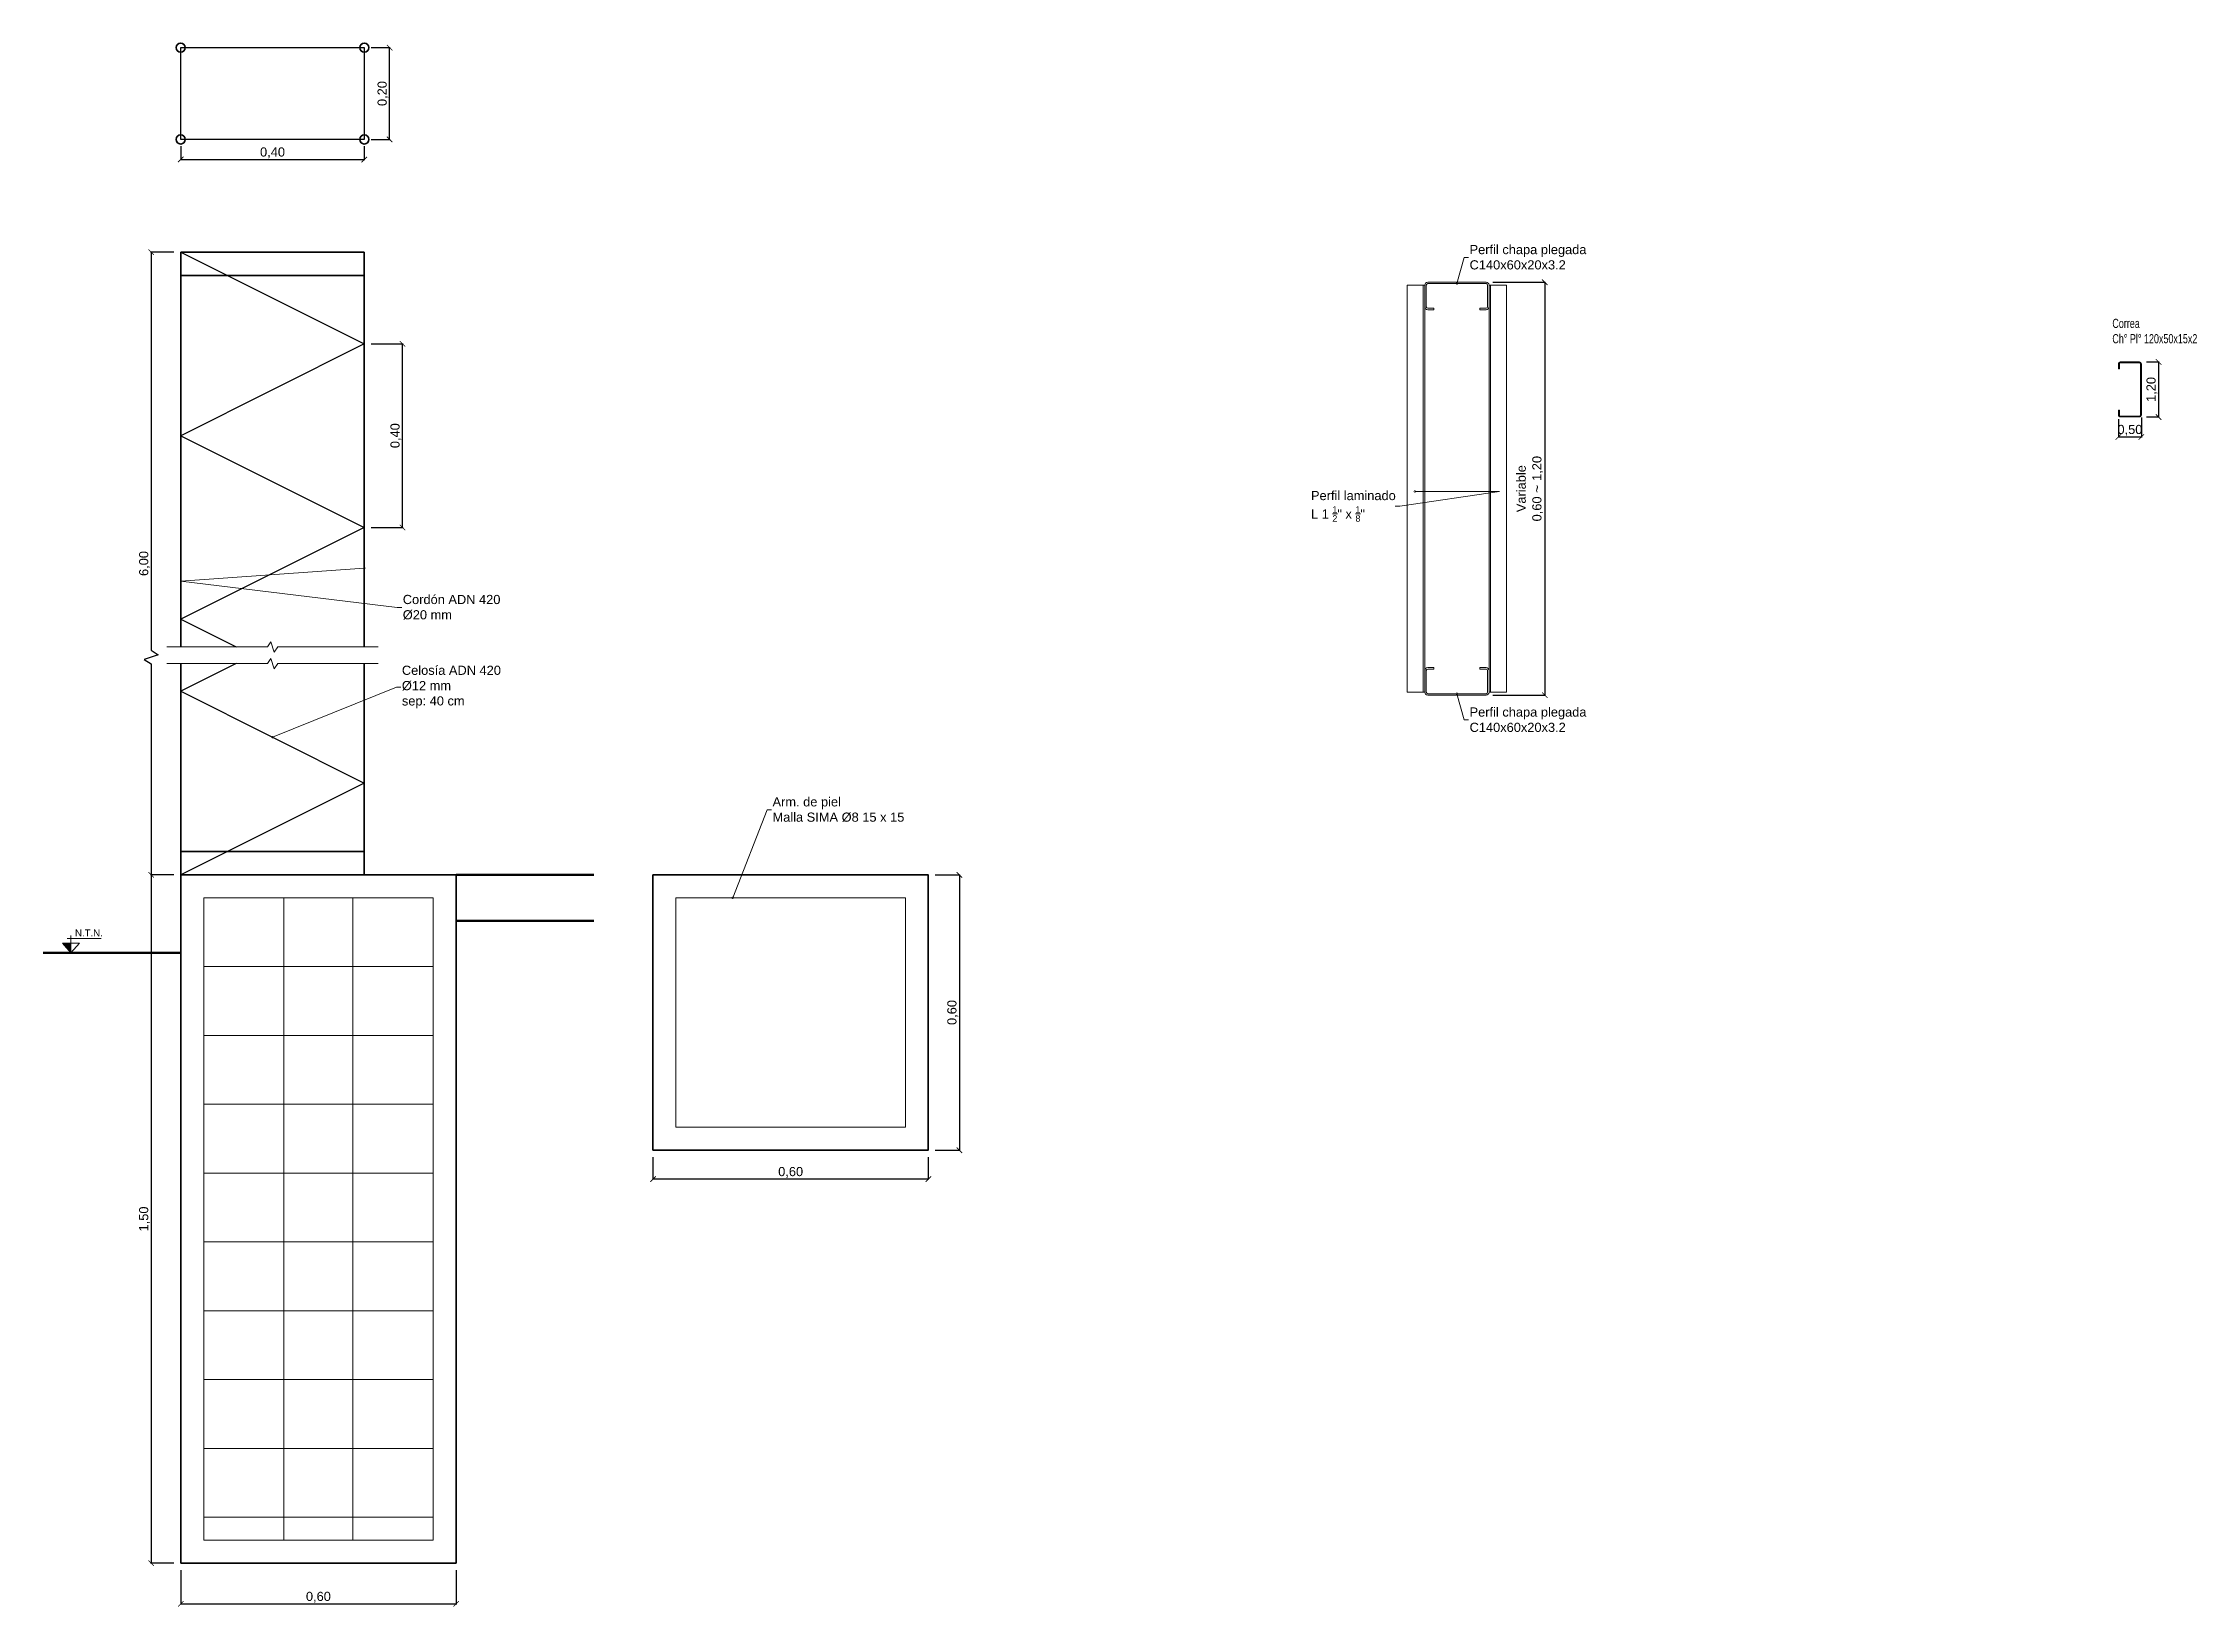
# Model space of a CAD drawing. Header units: millimetres. Extents: x 11 to 1331, y -149 to 22.
# Drawn here: x 637.67 to 684.6, y -148.52 to -114.44 of the extents above; entities that cross this region are included whole.
import ezdxf
from ezdxf import colors
from ezdxf.entities.mleader import LeaderData, LeaderLine
from ezdxf.math import Vec2, Vec3

# ---------------------------------------------------------------- set-up
doc = ezdxf.new("R2010")
doc.units = ezdxf.units.MM
doc.header["$LTSCALE"] = 0.1
doc.header["$MEASUREMENT"] = 0
doc.header["$PDMODE"] = 3
doc.header["$PDSIZE"] = 0.1
doc.linetypes.add('ACAD_ISO10W100', pattern=[18, 12, -3, 0, -3])
doc.linetypes.add('CONTINUA', pattern=[200, 100, 100])
doc.layers.get('DEFPOINTS').update_dxf_attribs({"color": 1})
for name, color, linetype, lineweight in [('00_EST_ANGULARES', 4, 'CONTINUA', 20), ('00_EST_COL_DIAG', 1, 'Continuous', 25), ('00_EST_Columna', 3, 'Continuous', 35), ('00_EST_Correa', 3, 'ACAD_ISO10W100', 20), ('00_EST_Cotas', 6, 'Continuous', 9), ('00_EST_FUNDACION', 2, 'Continuous', 35), ('00_EST_Piso', 7, 'Continuous', 50), ('00_EST_TEXTO', 6, 'Continuous', 9), ('00_EST_Viga', 5, 'Continuous', 20)]:
    doc.layers.add(name, color=color, linetype=linetype, lineweight=lineweight)
doc.layers.add('00_EST_ARMADURA', color=1, linetype='Continuous', lineweight=20, true_color=0xff0000)
doc.styles.add('1 en 100', font='romans.shx', dxfattribs={"height": 0.17})
doc.styles.add('Arial20', font='arial.ttf', dxfattribs={"height": 0.2})
doc.styles.add('COTAS', font='ROMANS.shx', dxfattribs={"width": 0.7})
doc.dimstyles.new('Cota 1-100-Andres', dxfattribs={"dimtxt": 0.2, "dimasz": 0.12, "dimexe": 0.012, "dimexo": 0.15, "dimgap": 0.025, "dimtad": 1, "dimzin": 0, "dimtxsty": 'Arial20', "dimblk1": 'ARCHTICK', "dimblk2": 'ARCHTICK', "dimsah": 1, "dimcen": 0.09, "dimclrd": 256, "dimclre": 256, "dimclrt": 256, "dimazin": 0, "dimtfac": 1, "dimtofl": 0, "dimtmove": 0, "dimatfit": 3, "dimldrblk": 'ARCHTICK', "dimfxl": 1, "dimtolj": 1, "dimtzin": 0, "dimarcsym": 0})

msp = doc.modelspace()

# ---------------------------------------------------------------- texts
at = {"layer": '00_EST_Cotas', "insert": (638.364, -133.76), "char_height": 0.15, "attachment_point": 1, "style": '1 en 100'}
msp.add_mtext_dynamic_manual_height_columns('{\\fArial|b0|i0|c0|p34;N.T.N.}', width=1.21693, gutter_width=0.85, heights=[0], dxfattribs=at)
at = {"layer": '00_EST_TEXTO', "insert": (682.761, -120.452), "char_height": 0.2, "attachment_point": 1, "style": 'COTAS'}
msp.add_mtext_dynamic_manual_height_columns('{\\fArial|b0|i0|c0|p34;Correa\\PCh° Pl° 120x50x15x2}', width=1.89307, gutter_width=12.5, heights=[0], dxfattribs=at)

# ---------------------------------------------------------------- blocks, each defined once
blk = doc.blocks.new('_DotSmall')
at = {"color": 0, "linetype": 'ByBlock', "const_width": 0.5}
blk.add_lwpolyline([(-0.0625, 0, 1), (0.0625, 0, 1)], format="xyb", close=True, dxfattribs=at)
blk = doc.blocks.new('_ARCHTICK')
at = {"color": 0, "linetype": 'ByBlock', "const_width": 0.15}
blk.add_lwpolyline([(-0.5, -0.5), (0.5, 0.5)], dxfattribs=at)
blk = doc.blocks.new('*D124')
at = {"layer": '00_EST_Cotas', "lineweight": -2, "transparency": 16777216}
for p, q in [((682.894, -122.642), (682.894, -123.039)), ((683.394, -122.602), (683.394, -123.039)), ((682.894, -123.027), (683.394, -123.027))]:
    blk.add_line(p, q, dxfattribs=at)
at = {"layer": 'DEFPOINTS', "color": 0, "transparency": 16777216}
for p in [(682.894, -122.492), (683.394, -122.452), (683.394, -123.027)]:
    blk.add_point(p, dxfattribs=at)
at = {"layer": '00_EST_Cotas', "lineweight": -2, "transparency": 16777216, "xscale": 0.12, "yscale": 0.12, "zscale": 0.12, "rotation": 180}
blk.add_blockref('_ARCHTICK', (682.894, -123.027), dxfattribs=at)
at = {"layer": '00_EST_Cotas', "lineweight": -2, "transparency": 16777216, "xscale": 0.12, "yscale": 0.12, "zscale": 0.12}
blk.add_blockref('_ARCHTICK', (683.394, -123.027), dxfattribs=at)
at = {"layer": '00_EST_Cotas', "transparency": 16777216, "insert": (683.144, -122.882), "char_height": 0.2, "attachment_point": 5, "style": 'Arial20'}
blk.add_mtext('\\A1;0,50', dxfattribs=at)
blk = doc.blocks.new('*D125')
at = {"layer": '00_EST_Cotas', "lineweight": -2, "transparency": 16777216}
for p, q in [((683.504, -121.392), (683.78, -121.392)), ((683.768, -121.392), (683.768, -122.592)), ((683.504, -122.592), (683.78, -122.592))]:
    blk.add_line(p, q, dxfattribs=at)
at = {"layer": 'DEFPOINTS', "color": 0, "transparency": 16777216}
for p in [(683.354, -121.392), (683.354, -122.592), (683.768, -122.592)]:
    blk.add_point(p, dxfattribs=at)
at = {"layer": '00_EST_Cotas', "lineweight": -2, "transparency": 16777216, "xscale": 0.12, "yscale": 0.12, "zscale": 0.12}
for p, rotation in [((683.768, -121.392), 90), ((683.768, -122.592), 270)]:
    blk.add_blockref('_ARCHTICK', p, dxfattribs=dict(at, rotation=rotation))
at = {"layer": '00_EST_Cotas', "transparency": 16777216, "insert": (683.623, -121.992), "char_height": 0.2, "attachment_point": 5, "rotation": 90, "style": 'Arial20'}
blk.add_mtext('\\A1;1,20', dxfattribs=at)
blk = doc.blocks.new('*D126')
at = {"layer": '00_EST_Cotas', "lineweight": -2, "transparency": 16777216}
for p, q in [((640.668, -116.693), (640.668, -116.992)), ((644.668, -116.693), (644.668, -116.992)), ((640.668, -116.98), (644.668, -116.98))]:
    blk.add_line(p, q, dxfattribs=at)
at = {"layer": 'DEFPOINTS', "color": 0, "transparency": 16777216}
for p in [(640.668, -116.543), (644.668, -116.543), (644.668, -116.98)]:
    blk.add_point(p, dxfattribs=at)
at = {"layer": '00_EST_Cotas', "lineweight": -2, "transparency": 16777216, "xscale": 0.12, "yscale": 0.12, "zscale": 0.12, "rotation": 180}
blk.add_blockref('_ARCHTICK', (640.668, -116.98), dxfattribs=at)
at = {"layer": '00_EST_Cotas', "lineweight": -2, "transparency": 16777216, "xscale": 0.12, "yscale": 0.12, "zscale": 0.12}
blk.add_blockref('_ARCHTICK', (644.668, -116.98), dxfattribs=at)
at = {"layer": '00_EST_Cotas', "transparency": 16777216, "insert": (642.668, -116.835), "char_height": 0.2, "attachment_point": 5, "style": 'Arial20'}
blk.add_mtext('\\A1;0,40', dxfattribs=at)
blk = doc.blocks.new('*D127')
at = {"layer": '00_EST_Cotas', "lineweight": -2, "transparency": 16777216}
for p, q in [((644.818, -114.543), (645.232, -114.543)), ((645.22, -116.543), (645.22, -114.543)), ((644.818, -116.543), (645.232, -116.543))]:
    blk.add_line(p, q, dxfattribs=at)
at = {"layer": 'DEFPOINTS', "color": 0, "transparency": 16777216}
for p in [(644.668, -114.543), (645.22, -114.543), (644.668, -116.543)]:
    blk.add_point(p, dxfattribs=at)
at = {"layer": '00_EST_Cotas', "lineweight": -2, "transparency": 16777216, "xscale": 0.12, "yscale": 0.12, "zscale": 0.12}
for p, rotation in [((645.22, -114.543), 90), ((645.22, -116.543), 270)]:
    blk.add_blockref('_ARCHTICK', p, dxfattribs=dict(at, rotation=rotation))
at = {"layer": '00_EST_Cotas', "transparency": 16777216, "insert": (645.075, -115.543), "char_height": 0.2, "attachment_point": 5, "rotation": 90, "style": 'Arial20'}
blk.add_mtext('\\A1;0,20', dxfattribs=at)
blk = doc.blocks.new('*D129')
at = {"layer": '00_EST_Cotas', "lineweight": -2, "transparency": 16777216}
for p, q in [((644.818, -120.999), (645.513, -120.999)), ((645.501, -124.999), (645.501, -120.999)), ((644.818, -124.999), (645.513, -124.999))]:
    blk.add_line(p, q, dxfattribs=at)
at = {"layer": 'DEFPOINTS', "color": 0, "transparency": 16777216}
for p in [(644.668, -120.999), (645.501, -120.999), (644.668, -124.999)]:
    blk.add_point(p, dxfattribs=at)
at = {"layer": '00_EST_Cotas', "lineweight": -2, "transparency": 16777216, "xscale": 0.12, "yscale": 0.12, "zscale": 0.12}
for p, rotation in [((645.501, -120.999), 90), ((645.501, -124.999), 270)]:
    blk.add_blockref('_ARCHTICK', p, dxfattribs=dict(at, rotation=rotation))
at = {"layer": '00_EST_Cotas', "transparency": 16777216, "insert": (645.356, -122.999), "char_height": 0.2, "attachment_point": 5, "rotation": 90, "style": 'Arial20'}
blk.add_mtext('\\A1;0,40', dxfattribs=at)
blk = doc.blocks.new('*D130')
at = {"layer": '00_EST_Cotas', "lineweight": -2, "transparency": 16777216}
for p, q in [((640.518, -118.999), (640.012, -118.999)), ((640.024, -118.999), (640.024, -127.675)), ((640.174, -127.775), (639.874, -127.875)), ((639.874, -127.875), (640.024, -127.975)), ((640.024, -127.675), (640.174, -127.775)), ((640.024, -127.975), (640.024, -132.57)), ((640.518, -132.57), (640.012, -132.57))]:
    blk.add_line(p, q, dxfattribs=at)
at = {"layer": 'DEFPOINTS', "color": 0, "transparency": 16777216}
for p in [(640.668, -118.999), (640.024, -132.57), (640.668, -132.57)]:
    blk.add_point(p, dxfattribs=at)
at = {"layer": '00_EST_Cotas', "lineweight": -2, "transparency": 16777216, "xscale": 0.12, "yscale": 0.12, "zscale": 0.12}
for p, rotation in [((640.024, -118.999), 90), ((640.024, -132.57), 270)]:
    blk.add_blockref('_ARCHTICK', p, dxfattribs=dict(at, rotation=rotation))
at = {"layer": '00_EST_Cotas', "transparency": 16777216, "insert": (639.879, -125.785), "char_height": 0.2, "attachment_point": 5, "rotation": 90, "style": 'Arial20'}
blk.add_mtext('\\A1;6,00', dxfattribs=at)
blk = doc.blocks.new('*D131')
at = {"layer": '00_EST_Cotas', "lineweight": -2, "transparency": 16777216}
for p, q in [((669.264, -119.654), (670.404, -119.654)), ((670.392, -119.654), (670.392, -128.654)), ((669.264, -128.654), (670.404, -128.654))]:
    blk.add_line(p, q, dxfattribs=at)
at = {"layer": 'DEFPOINTS', "color": 0, "transparency": 16777216}
for p in [(669.114, -119.654), (669.114, -128.654), (670.392, -128.654)]:
    blk.add_point(p, dxfattribs=at)
at = {"layer": '00_EST_Cotas', "lineweight": -2, "transparency": 16777216, "xscale": 0.12, "yscale": 0.12, "zscale": 0.12}
for p, rotation in [((670.392, -119.654), 90), ((670.392, -128.654), 270)]:
    blk.add_blockref('_ARCHTICK', p, dxfattribs=dict(at, rotation=rotation))
at = {"layer": '00_EST_Cotas', "transparency": 16777216, "insert": (670.072, -124.154), "char_height": 0.2, "attachment_point": 5, "rotation": 90, "style": 'Arial20'}
blk.add_mtext('\\A1;Variable\\P0,60 {\\H1.08333x;~ }1,20', dxfattribs=at)
blk = doc.blocks.new('*D132')
at = {"layer": '00_EST_Cotas', "lineweight": -2, "transparency": 16777216}
for p, q in [((640.518, -132.57), (640.012, -132.57)), ((640.024, -132.57), (640.024, -147.57)), ((640.518, -147.57), (640.012, -147.57))]:
    blk.add_line(p, q, dxfattribs=at)
at = {"layer": 'DEFPOINTS', "color": 0, "transparency": 16777216}
for p in [(640.668, -132.57), (640.024, -147.57), (640.668, -147.57)]:
    blk.add_point(p, dxfattribs=at)
at = {"layer": '00_EST_Cotas', "lineweight": -2, "transparency": 16777216, "xscale": 0.12, "yscale": 0.12, "zscale": 0.12}
for p, rotation in [((640.024, -132.57), 90), ((640.024, -147.57), 270)]:
    blk.add_blockref('_ARCHTICK', p, dxfattribs=dict(at, rotation=rotation))
at = {"layer": '00_EST_Cotas', "transparency": 16777216, "insert": (639.879, -140.07), "char_height": 0.2, "attachment_point": 5, "rotation": 90, "style": 'Arial20'}
blk.add_mtext('\\A1;1,50', dxfattribs=at)
blk = doc.blocks.new('*D133')
at = {"layer": '00_EST_Cotas', "lineweight": -2, "transparency": 16777216}
for p, q in [((640.668, -147.72), (640.668, -148.47)), ((646.668, -147.72), (646.668, -148.47)), ((640.668, -148.458), (646.668, -148.458))]:
    blk.add_line(p, q, dxfattribs=at)
at = {"layer": 'DEFPOINTS', "color": 0, "transparency": 16777216}
for p in [(640.668, -147.57), (646.668, -147.57), (646.668, -148.458)]:
    blk.add_point(p, dxfattribs=at)
at = {"layer": '00_EST_Cotas', "lineweight": -2, "transparency": 16777216, "xscale": 0.12, "yscale": 0.12, "zscale": 0.12, "rotation": 180}
blk.add_blockref('_ARCHTICK', (640.668, -148.458), dxfattribs=at)
at = {"layer": '00_EST_Cotas', "lineweight": -2, "transparency": 16777216, "xscale": 0.12, "yscale": 0.12, "zscale": 0.12}
blk.add_blockref('_ARCHTICK', (646.668, -148.458), dxfattribs=at)
at = {"layer": '00_EST_Cotas', "transparency": 16777216, "insert": (643.668, -148.313), "char_height": 0.2, "attachment_point": 5, "style": 'Arial20'}
blk.add_mtext('\\A1;0,60', dxfattribs=at)
blk = doc.blocks.new('*D134')
at = {"layer": '00_EST_Cotas', "lineweight": -2, "transparency": 16777216}
for p, q in [((650.959, -138.72), (650.959, -139.213)), ((656.959, -138.72), (656.959, -139.213)), ((656.959, -139.201), (650.959, -139.201))]:
    blk.add_line(p, q, dxfattribs=at)
at = {"layer": 'DEFPOINTS', "color": 0, "transparency": 16777216}
for p in [(650.959, -138.57), (656.959, -138.57), (650.959, -139.201)]:
    blk.add_point(p, dxfattribs=at)
at = {"layer": '00_EST_Cotas', "lineweight": -2, "transparency": 16777216, "xscale": 0.12, "yscale": 0.12, "zscale": 0.12, "rotation": 180}
blk.add_blockref('_ARCHTICK', (650.959, -139.201), dxfattribs=at)
at = {"layer": '00_EST_Cotas', "lineweight": -2, "transparency": 16777216, "xscale": 0.12, "yscale": 0.12, "zscale": 0.12}
blk.add_blockref('_ARCHTICK', (656.959, -139.201), dxfattribs=at)
at = {"layer": '00_EST_Cotas', "transparency": 16777216, "insert": (653.959, -139.055), "char_height": 0.2, "attachment_point": 5, "style": 'Arial20'}
blk.add_mtext('\\A1;0,60', dxfattribs=at)
blk = doc.blocks.new('*D135')
at = {"layer": '00_EST_Cotas', "lineweight": -2, "transparency": 16777216}
for p, q in [((657.109, -132.57), (657.648, -132.57)), ((657.636, -132.57), (657.636, -138.57)), ((657.109, -138.57), (657.648, -138.57))]:
    blk.add_line(p, q, dxfattribs=at)
at = {"layer": 'DEFPOINTS', "color": 0, "transparency": 16777216}
for p in [(656.959, -132.57), (656.959, -138.57), (657.636, -138.57)]:
    blk.add_point(p, dxfattribs=at)
at = {"layer": '00_EST_Cotas', "lineweight": -2, "transparency": 16777216, "xscale": 0.12, "yscale": 0.12, "zscale": 0.12}
for p, rotation in [((657.636, -132.57), 90), ((657.636, -138.57), 270)]:
    blk.add_blockref('_ARCHTICK', p, dxfattribs=dict(at, rotation=rotation))
at = {"layer": '00_EST_Cotas', "transparency": 16777216, "insert": (657.491, -135.57), "char_height": 0.2, "attachment_point": 5, "rotation": 90, "style": 'Arial20'}
blk.add_mtext('\\A1;0,60', dxfattribs=at)
blk = doc.blocks.new('cotaNivel')
at = {"layer": '00_EST_Cotas', "transparency": 33554687}
h = blk.add_hatch(color=256, dxfattribs=at)
h.dxf.hatch_style = 1
h.paths.add_polyline_path([(328.514, -103.488), (328.327, -103.488), (328.514, -103.697)])
at = {"layer": '00_EST_Cotas'}
for p, q in [((328.435, -103.386), (329.174, -103.386)), ((328.514, -103.697), (328.514, -103.322))]:
    blk.add_line(p, q, dxfattribs=at)
blk.add_lwpolyline([(328.514, -103.697), (328.701, -103.488), (328.327, -103.488)], close=True, dxfattribs=at)

# ---------------------------------------------------------------- dimensions: what is measured, and where the dimension line sits
at = {"layer": '00_EST_Cotas'}
for base, p1, p2, text, picture, middle in [((645.22, -114.543), (644.668, -116.543), (644.668, -114.543), '0,20', '*D127', (645.075, -115.543)), ((640.024, -132.57), (640.668, -118.999), (640.668, -132.57), '6,00', '*D130', (639.879, -125.785)), ((670.392, -128.654), (669.114, -119.654), (669.114, -128.654), 'Variable\\P0,60 {\\H1.08333x;~ }1,20', '*D131', (670.072, -124.154)), ((645.501, -120.999), (644.668, -124.999), (644.668, -120.999), '0,40', '*D129', (645.356, -122.999)), ((657.636, -138.57), (656.959, -132.57), (656.959, -138.57), '0,60', '*D135', (657.491, -135.57))]:
    dim = msp.add_linear_dim(base=base, p1=p1, p2=p2, angle=90, text=text, dimstyle='Cota 1-100-Andres', dxfattribs=at)
    dim.commit()
    dim.dimension.update_dxf_attribs({"geometry": picture, "text_midpoint": middle})
for base, p1, p2, text, picture, middle in [((644.668, -116.98), (640.668, -116.543), (644.668, -116.543), '0,40', '*D126', (642.668, -116.835)), ((650.959, -139.201), (656.959, -138.57), (650.959, -138.57), '0,60', '*D134', (653.959, -139.055)), ((646.668, -148.458), (640.668, -147.57), (646.668, -147.57), '0,60', '*D133', (643.668, -148.313))]:
    dim = msp.add_linear_dim(base=base, p1=p1, p2=p2, text=text, dimstyle='Cota 1-100-Andres', dxfattribs=at)
    dim.commit()
    dim.dimension.update_dxf_attribs({"geometry": picture, "text_midpoint": middle})
dim = msp.add_linear_dim(base=(683.768, -122.592), p1=(683.354, -121.392), p2=(683.354, -122.592), angle=90, dimstyle='Cota 1-100-Andres', dxfattribs=at)
dim.commit()
dim.dimension.update_dxf_attribs({"geometry": '*D125', "text_midpoint": (683.768, -121.992), "dimtype": 160})
dim = msp.add_linear_dim(base=(683.394, -123.027), p1=(682.894, -122.492), p2=(683.394, -122.452), dimstyle='Cota 1-100-Andres', dxfattribs=at)
dim.commit()
dim.dimension.update_dxf_attribs({"geometry": '*D124', "text_midpoint": (683.144, -123.027), "dimtype": 160})
dim = msp.add_linear_dim(base=(640.024, -147.57), p1=(640.668, -132.57), p2=(640.668, -147.57), angle=90, text='1,50', dimstyle='Cota 1-100-Andres', override={"dimtmove": 1}, dxfattribs=at)
dim.commit()
dim.dimension.update_dxf_attribs({"geometry": '*D132', "text_midpoint": (639.879, -140.07)})

# ---------------------------------------------------------------- linework, layer by layer
at = {"layer": '00_EST_ANGULARES'}
for p, q in [((667.397, -119.718), (667.397, -128.59)), ((667.778, -119.718), (667.397, -119.718)), ((667.746, -119.718), (667.746, -128.59)), ((667.778, -119.718), (667.778, -128.59)), ((669.178, -119.718), (669.178, -128.59)), ((669.178, -119.718), (669.559, -119.718)), ((669.21, -119.718), (669.21, -128.59)), ((669.559, -119.718), (669.559, -128.59)), ((667.778, -128.59), (667.397, -128.59)), ((669.178, -128.59), (669.559, -128.59))]:
    msp.add_line(p, q, dxfattribs=at)
at = {"layer": '00_EST_ARMADURA'}
for p, q in [((641.168, -147.07), (641.168, -133.07)), ((641.168, -133.07), (646.168, -133.07)), ((642.918, -147.07), (642.918, -133.07)), ((644.418, -147.07), (644.418, -133.07)), ((646.168, -133.07), (646.168, -147.07)), ((641.168, -134.57), (646.168, -134.57)), ((641.168, -136.07), (646.168, -136.07)), ((641.168, -137.57), (646.168, -137.57)), ((641.168, -139.07), (646.168, -139.07)), ((641.168, -140.57), (646.168, -140.57)), ((641.168, -142.07), (646.168, -142.07)), ((641.168, -143.57), (646.168, -143.57)), ((641.168, -145.07), (646.168, -145.07)), ((641.168, -146.57), (646.168, -146.57)), ((646.168, -147.07), (641.168, -147.07))]:
    msp.add_line(p, q, dxfattribs=at)
msp.add_lwpolyline([(651.459, -133.07), (656.459, -133.07), (656.459, -138.07), (651.459, -138.07)], close=True, dxfattribs=at)
at = {"layer": '00_EST_COL_DIAG'}
msp.add_lwpolyline([(640.668, -114.543), (644.668, -114.543), (644.668, -116.543), (640.668, -116.543)], close=True, dxfattribs=at)
for points in [[(640.668, -118.999), (644.668, -120.999), (640.668, -122.999), (644.668, -124.999), (640.668, -126.999), (641.876, -127.604)], [(641.876, -127.966), (640.668, -128.57), (644.668, -130.57), (640.668, -132.57)]]:
    msp.add_lwpolyline(points, dxfattribs=at)
at = {"layer": '00_EST_Columna'}
for p, q in [((640.668, -118.999), (644.668, -118.999)), ((640.668, -127.604), (640.668, -118.999)), ((644.668, -127.604), (644.668, -118.999)), ((640.668, -119.507), (644.668, -119.507)), ((640.668, -132.57), (640.668, -127.966)), ((644.668, -132.57), (644.668, -127.966)), ((640.668, -132.062), (644.668, -132.062)), ((640.668, -132.57), (644.668, -132.57))]:
    msp.add_line(p, q, dxfattribs=at)
for centre in [(640.668, -114.543), (644.668, -114.543), (640.668, -116.543), (644.668, -116.543)]:
    msp.add_circle(centre, 0.1, dxfattribs=at)
at = {"layer": '00_EST_Cotas'}
for p, q in [((640.368, -127.604), (642.556, -127.604)), ((642.781, -127.604), (644.968, -127.604)), ((640.368, -127.966), (642.556, -127.966)), ((642.781, -127.966), (644.968, -127.966))]:
    msp.add_line(p, q, dxfattribs=at)
for points in [[(642.556, -127.604), (642.631, -127.491), (642.706, -127.716), (642.781, -127.604)], [(642.556, -127.966), (642.631, -127.853), (642.706, -128.078), (642.781, -127.966)]]:
    msp.add_lwpolyline(points, dxfattribs=at)
at = {"layer": '00_EST_FUNDACION'}
for p, q in [((640.668, -132.57), (646.668, -132.57)), ((640.668, -147.57), (640.668, -132.57)), ((646.668, -132.57), (646.668, -147.57)), ((646.668, -147.57), (640.668, -147.57))]:
    msp.add_line(p, q, dxfattribs=at)
msp.add_lwpolyline([(650.959, -132.57), (656.959, -132.57), (656.959, -138.57), (650.959, -138.57)], close=True, dxfattribs=at)
at = {"layer": '00_EST_Piso'}
for p, q in [((646.668, -132.57), (649.668, -132.57)), ((646.668, -133.57), (649.668, -133.57)), ((637.668, -134.27), (640.668, -134.27))]:
    msp.add_line(p, q, dxfattribs=at)
at = {"layer": '00_EST_Viga'}
for p, q in [((669.114, -119.654), (667.842, -119.654)), ((669.114, -119.686), (667.842, -119.686)), ((667.778, -119.718), (667.778, -120.19)), ((667.81, -119.718), (667.81, -120.19)), ((669.146, -120.19), (669.146, -119.718)), ((669.178, -120.19), (669.178, -119.718)), ((667.842, -120.222), (667.978, -120.222)), ((667.842, -120.254), (667.978, -120.254)), ((667.978, -120.222), (667.978, -120.254)), ((668.978, -120.254), (668.978, -120.222)), ((668.978, -120.222), (669.114, -120.222)), ((668.978, -120.254), (669.114, -120.254)), ((667.778, -128.59), (667.778, -128.118)), ((667.81, -128.59), (667.81, -128.118)), ((667.842, -128.054), (667.978, -128.054)), ((667.842, -128.086), (667.978, -128.086)), ((667.978, -128.086), (667.978, -128.054)), ((668.978, -128.054), (669.114, -128.054)), ((668.978, -128.054), (668.978, -128.086)), ((668.978, -128.086), (669.114, -128.086)), ((669.146, -128.118), (669.146, -128.59)), ((669.178, -128.118), (669.178, -128.59)), ((669.114, -128.622), (667.842, -128.622)), ((669.114, -128.654), (667.842, -128.654))]:
    msp.add_line(p, q, dxfattribs=at)
for points in [[(682.982, -121.392), (682.934, -121.392, 0.414214), (682.894, -121.432), (682.894, -121.542), (682.914, -121.542), (682.914, -121.432, -0.414214), (682.934, -121.412), (682.982, -121.412)], [(683.394, -121.892), (683.394, -121.432, 0.414214), (683.354, -121.392), (682.982, -121.392)], [(682.982, -121.412), (683.354, -121.412, -0.414214), (683.374, -121.432), (683.374, -121.892)], [(682.982, -122.572), (683.354, -122.572, 0.414214), (683.374, -122.552), (683.374, -121.892)], [(683.394, -121.892), (683.394, -122.552, -0.414214), (683.354, -122.592), (682.982, -122.592)], [(682.982, -122.592), (682.934, -122.592, -0.414214), (682.894, -122.552), (682.894, -122.442), (682.914, -122.442), (682.914, -122.552, 0.414214), (682.934, -122.572), (682.982, -122.572)]]:
    msp.add_lwpolyline(points, format="xyb", dxfattribs=at)
for centre, radius, start, end in [((667.842, -119.718), 0.064, 90, 180), ((667.842, -119.718), 0.032, 90, 180), ((669.114, -119.718), 0.064, 0, 90), ((669.114, -119.718), 0.032, 0, 90), ((667.842, -120.19), 0.064, 180, 270), ((667.842, -120.19), 0.032, 180, 270), ((669.114, -120.19), 0.064, 270, 0), ((669.114, -120.19), 0.032, 270, 0), ((667.842, -128.118), 0.064, 90, 180), ((667.842, -128.118), 0.032, 90, 180), ((669.114, -128.118), 0.064, 0, 90), ((669.114, -128.118), 0.032, 0, 90), ((667.842, -128.59), 0.064, 180, 270), ((667.842, -128.59), 0.032, 180, 270), ((669.114, -128.59), 0.032, 270, 0), ((669.114, -128.59), 0.064, 270, 0)]:
    msp.add_arc(centre, radius, start, end, dxfattribs=at)

# ---------------------------------------------------------------- block references
at = {"layer": '00_EST_Correa'}
msp.add_blockref('cotaNivel', (309.761, -30.573), dxfattribs=at)

msp.set_redraw_order([(e.dxf.handle, doc.entitydb.next_handle()) for e in msp.query("TEXT MTEXT ATTDEF DIMENSION ARC_DIMENSION")])  # texts and dimensions are drawn at this point

# ---------------------------------------------------------------- leaders
at = {"layer": '00_EST_TEXTO'}
ml = msp.add_multileader_mtext('Standard', dxfattribs=at)
ml.set_content('{\\fArial|b0|i0|c0|p34;\\W1;\\C256;Perfil chapa plegada\\PC140x60x20x3.2}', color=2, style='Arial20')
ml.set_leader_properties(color=256, linetype='ByLayer', lineweight=-1)
ml.set_arrow_properties(name='DOTSMALL')
ml.build(insert=Vec2(0, 0))
ml.multileader.update_dxf_attribs({"text_left_attachment_type": 2, "text_right_attachment_type": 2, "dogleg_length": 0.1, "arrow_head_size": 0.08})
ctx = ml.context
ctx.base_point, ctx.char_height, ctx.arrow_head_size, ctx.landing_gap_size, ctx.plane_origin = Vec3(668.734, -119.115), 0.2, 0.08, 0.02, Vec3(668.478, -119.686)
ctx.left_attachment, ctx.right_attachment = 2, 2
notes = []
notes.append((ctx, [(0, (1, 1, 0), (668.634, -119.115), (1, 0), 0.1, [(0, [(668.478, -119.686)], 0, [])])]))
ctx.mtext.insert, ctx.mtext.flow_direction = Vec3(668.754, -118.843), 5
ml = msp.add_multileader_mtext('Standard', dxfattribs=at)
ml.set_content('\\A1;{\\C256;Perfil laminado\\PL 1 \\H0.7x;\\S1/2;\\H1.42857x;" x \\H0.7x;\\S1/8;\\H1.42857x;"}', color=2, style='Arial20')
ml.set_leader_properties(color=256, linetype='ByLayer', lineweight=-1)
ml.set_arrow_properties(name='DOTSMALL')
ml.build(insert=Vec2(0, 0))
ml.multileader.update_dxf_attribs({"text_left_attachment_type": 2, "text_right_attachment_type": 2, "dogleg_length": 0.1, "arrow_head_size": 0.08})
ctx = ml.context
ctx.base_point, ctx.char_height, ctx.arrow_head_size, ctx.landing_gap_size, ctx.plane_origin = Vec3(665.278, -124.537), 0.2, 0.08, 0.02, Vec3(667.962, -124.217)
ctx.left_attachment, ctx.right_attachment = 2, 2
notes.append((ctx, [(0, (1, 1, 0), (667.234, -124.537), (-1, 0), 0.1, [(1, [(667.561, -124.217), (669.409, -124.217)], 0, [])])]))
ctx.mtext.insert, ctx.mtext.flow_direction = Vec3(665.298, -124.204), 5
ml = msp.add_multileader_mtext('Standard', dxfattribs=at)
ml.set_content('Cordón ADN 420\\P%%C20 mm ', color=2, style='Arial20')
ml.set_leader_properties(color=256, linetype='ByLayer', lineweight=-1)
ml.set_arrow_properties(name='DOTSMALL')
ml.build(insert=Vec2(0, 0))
ml.multileader.update_dxf_attribs({"text_left_attachment_type": 2, "text_right_attachment_type": 2, "dogleg_length": 0.1, "arrow_head_size": 0.08})
ctx = ml.context
ctx.base_point, ctx.char_height, ctx.arrow_head_size, ctx.landing_gap_size, ctx.plane_origin = Vec3(645.487, -126.745), 0.2, 0.08, 0.02, Vec3(645.044, -125.888)
ctx.left_attachment, ctx.right_attachment = 2, 2
notes.append((ctx, [(0, (1, 1, 0), (645.387, -126.745), (1, 0), 0.1, [(1, [(644.668, -125.888), (640.668, -126.173)], 0, [])])]))
ctx.mtext.insert, ctx.mtext.flow_direction = Vec3(645.507, -126.469), 5
ml = msp.add_multileader_mtext('Standard', dxfattribs=at)
ml.set_content('Celosía ADN 420\\P%%C12 mm\\Psep: 40 cm', color=2, style='Arial20')
ml.set_leader_properties(color=256, linetype='ByLayer', lineweight=-1)
ml.set_arrow_properties(name='DOTSMALL')
ml.build(insert=Vec2(0, 0))
ml.multileader.update_dxf_attribs({"text_left_attachment_type": 2, "text_right_attachment_type": 2, "dogleg_length": 0.1, "arrow_head_size": 0.08})
ctx = ml.context
ctx.base_point, ctx.char_height, ctx.arrow_head_size, ctx.landing_gap_size, ctx.plane_origin = Vec3(645.467, -128.479), 0.2, 0.08, 0.02, Vec3(644.762, -128.433)
ctx.left_attachment, ctx.right_attachment = 2, 2
notes.append((ctx, [(0, (1, 1, 0), (645.367, -128.479), (1, 0), 0.1, [(0, [(642.668, -129.57)], 0, [])])]))
ctx.mtext.insert, ctx.mtext.flow_direction = Vec3(645.487, -128.012), 5
ml = msp.add_multileader_mtext('Standard', dxfattribs=at)
ml.set_content('{\\fArial|b0|i0|c0|p34;\\W1;\\C256;Perfil chapa plegada\\PC140x60x20x3.2}', color=2, style='Arial20')
ml.set_leader_properties(color=256, linetype='ByLayer', lineweight=-1)
ml.set_arrow_properties(name='DOTSMALL')
ml.build(insert=Vec2(0, 0))
ml.multileader.update_dxf_attribs({"text_left_attachment_type": 2, "text_right_attachment_type": 2, "dogleg_length": 0.1, "arrow_head_size": 0.08})
ctx = ml.context
ctx.base_point, ctx.char_height, ctx.arrow_head_size, ctx.landing_gap_size, ctx.plane_origin = Vec3(668.734, -129.194), 0.2, 0.08, 0.02, Vec3(668.478, -128.622)
ctx.left_attachment, ctx.right_attachment = 2, 2
notes.append((ctx, [(0, (1, 1, 0), (668.634, -129.194), (1, 0), 0.1, [(0, [(668.478, -128.622)], 0, [])])]))
ctx.mtext.insert, ctx.mtext.flow_direction = Vec3(668.754, -128.922), 5
ml = msp.add_multileader_mtext('Standard', dxfattribs=at)
ml.set_content('Arm. de piel\\PMalla SIMA %%C8 15 x 15', color=2, style='Arial20')
ml.set_leader_properties(color=256, linetype='ByLayer', lineweight=-1)
ml.set_arrow_properties(name='DOTSMALL')
ml.build(insert=Vec2(0, 0))
ml.multileader.update_dxf_attribs({"text_left_attachment_type": 2, "text_right_attachment_type": 2, "dogleg_length": 0.1, "arrow_head_size": 0.08})
ctx = ml.context
ctx.base_point, ctx.char_height, ctx.arrow_head_size, ctx.landing_gap_size, ctx.plane_origin = Vec3(653.544, -131.154), 0.2, 0.08, 0.02, Vec3(652.696, -133.07)
ctx.left_attachment, ctx.right_attachment = 2, 2
notes.append((ctx, [(0, (1, 1, 0), (653.444, -131.154), (1, 0), 0.1, [(0, [(652.696, -133.07)], 0, [])])]))
ctx.mtext.insert, ctx.mtext.flow_direction = Vec3(653.564, -130.879), 5
for ctx, leaders in notes:
    for number, flags, end, landing, length, lines in leaders:
        leader = LeaderData()
        leader.index, (leader.has_last_leader_line, leader.has_dogleg_vector, leader.attachment_direction) = number, flags
        leader.last_leader_point, leader.dogleg_vector, leader.dogleg_length = Vec3(end), Vec3(landing), length
        for number, points, colour, breaks in lines:
            line = LeaderLine()
            line.index, line.vertices, line.color, line.breaks = number, Vec3.list(points), colors.encode_raw_color(colour), breaks
            leader.lines.append(line)
        ctx.leaders.append(leader)

doc.saveas('drawing.dxf')
